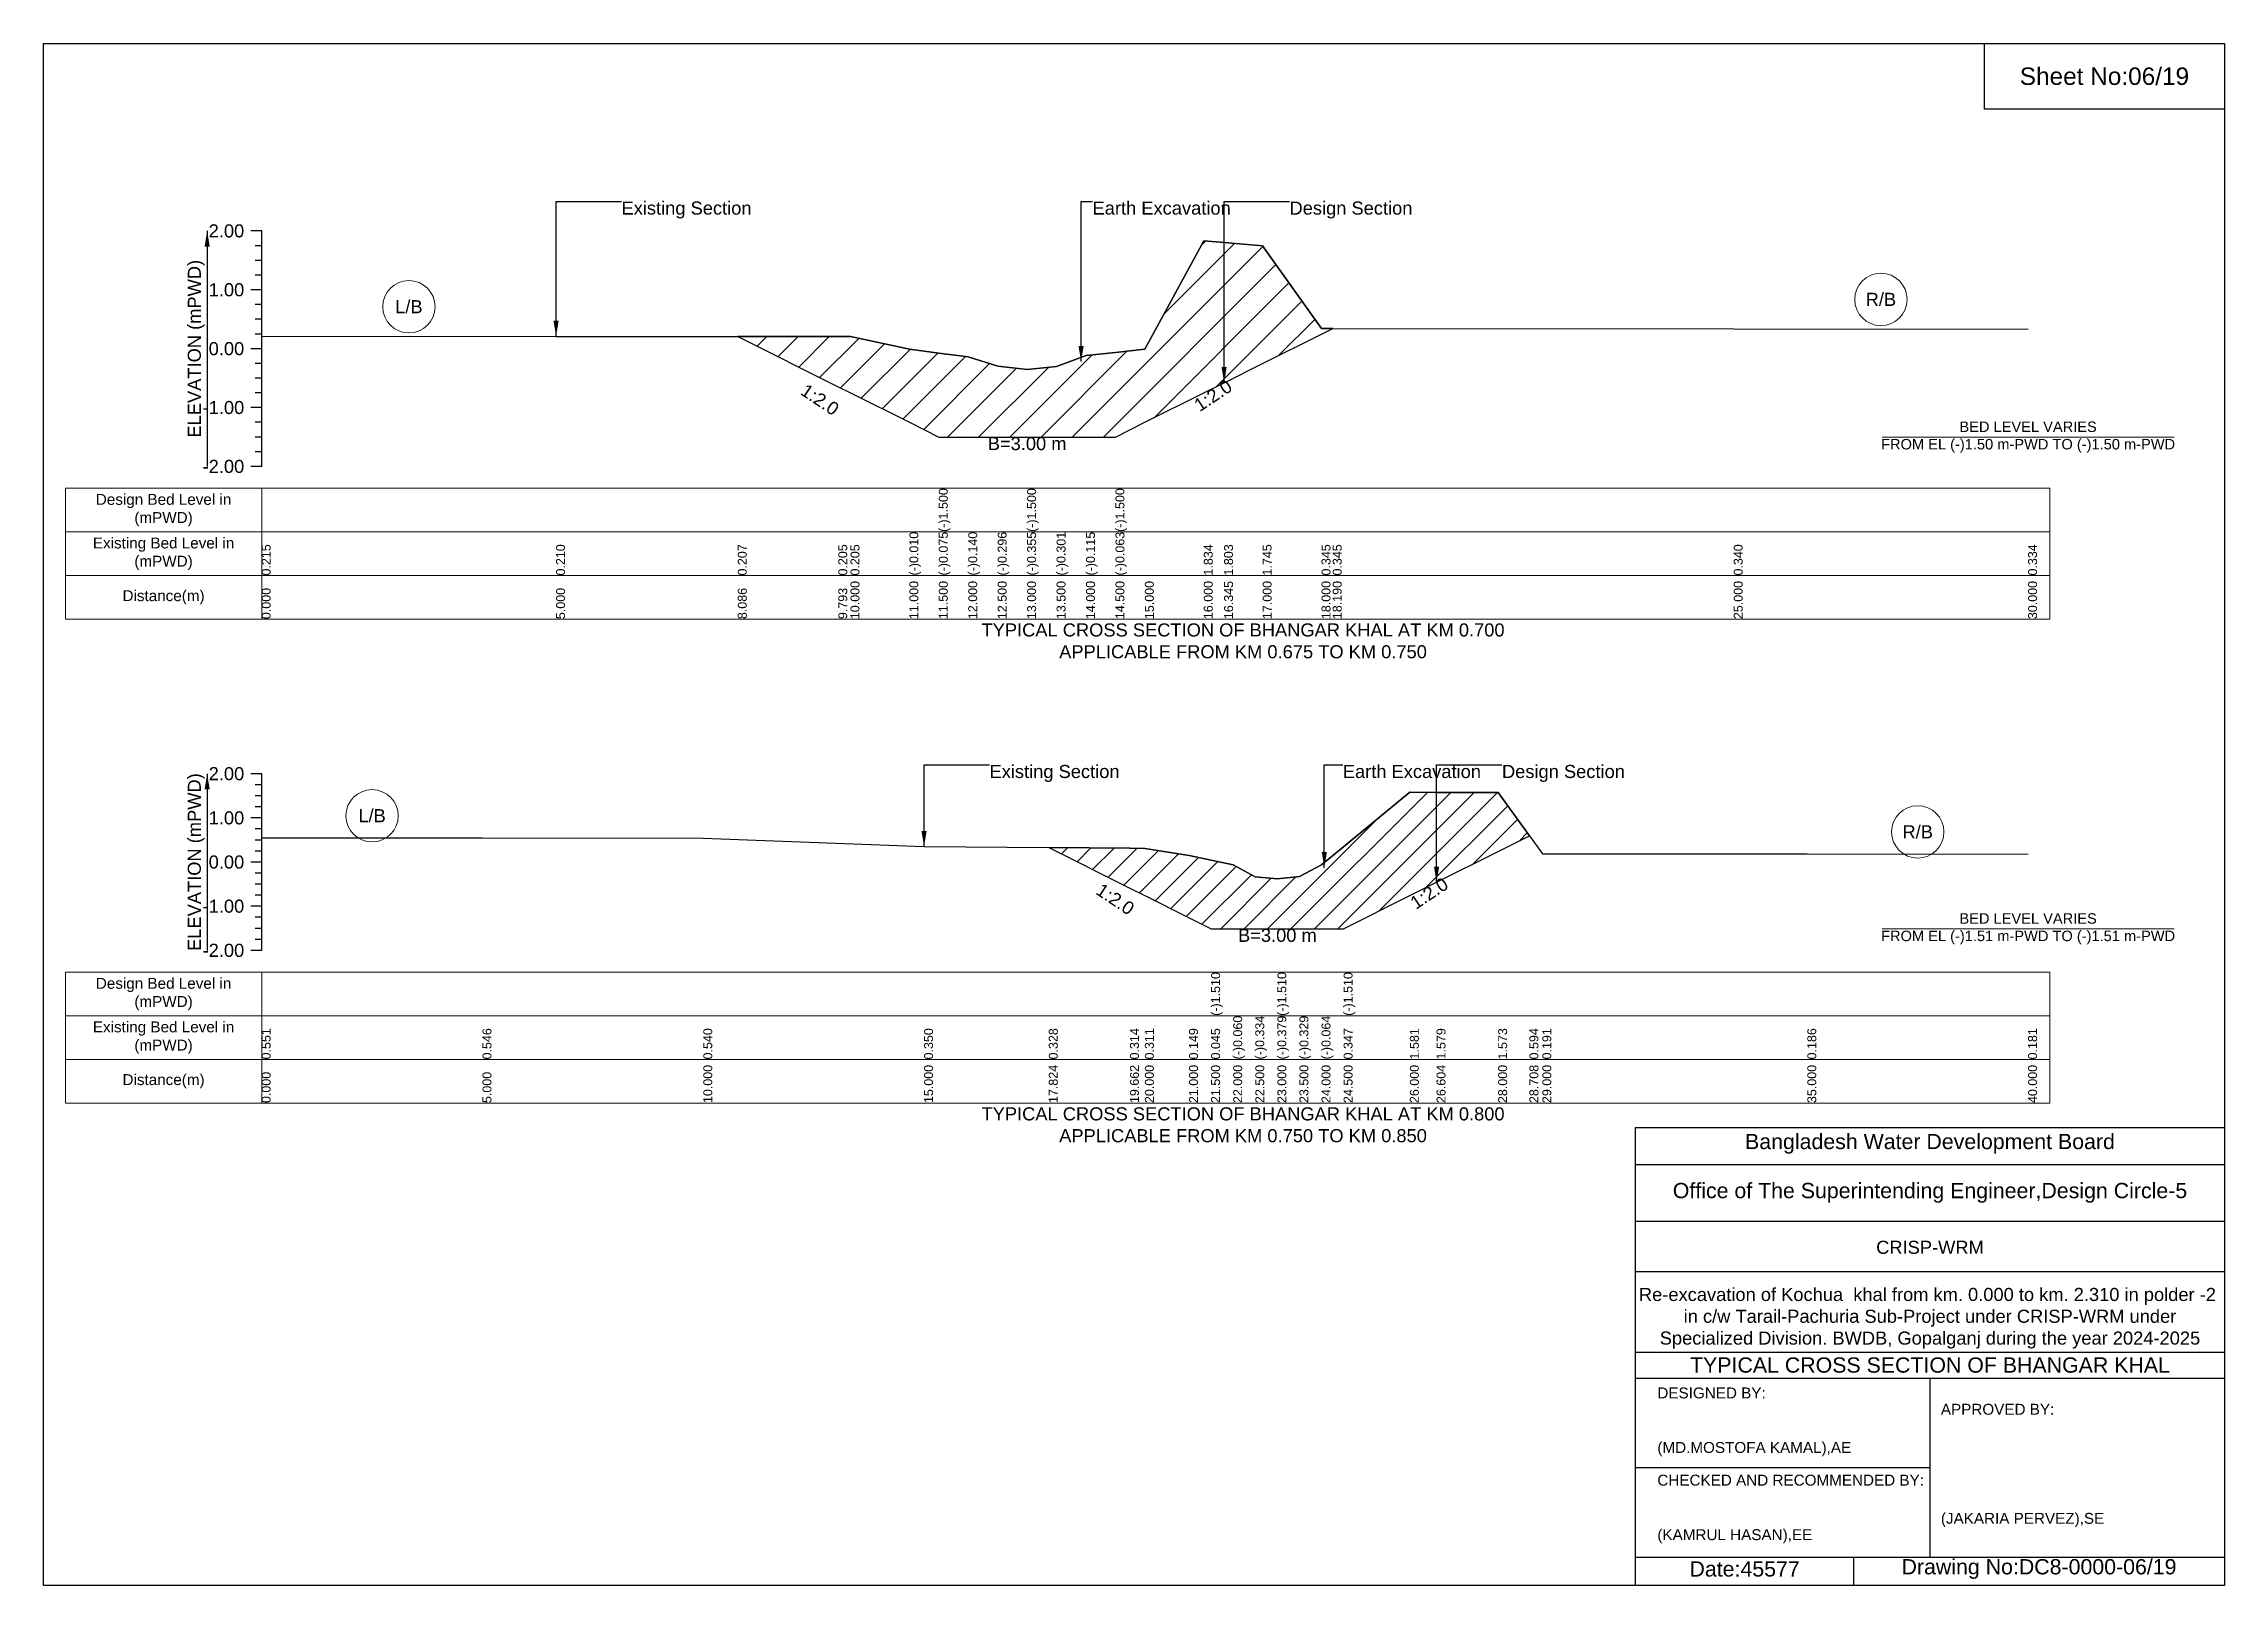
# Model space of a CAD drawing. Header units: inches. Extents: x 91000 to 288000, y -5656 to 0.
# Drawn here: x 150000 to 158000, y -5656 to 0 of the extents above; entities that cross this region are included whole.
import ezdxf

# ---------------------------------------------------------------- set-up
doc = ezdxf.new("R2010")
doc.units = ezdxf.units.IN
doc.header["$LTSCALE"] = 7
doc.header["$MEASUREMENT"] = 0
for name, color, linetype, lineweight in [('Cross section Data Border', 7, 'Continuous', 9), ('Cross Section Labels', 7, 'Continuous', 9), ('Existing_Bed_Level for Xsection', 7, 'Continuous', 25)]:
    doc.layers.add(name, color=color, linetype=linetype, lineweight=lineweight)
doc.styles.get("Standard").update_dxf_attribs({"font": 'arial.ttf'})
doc.dimstyles.get("Standard").update_dxf_attribs({"dimtxt": 0.18, "dimasz": 0.18, "dimexe": 0.18, "dimexo": 0.0625, "dimgap": 0.09, "dimtad": 0, "dimtih": 1, "dimtoh": 1, "dimdec": 4, "dimzin": 0, "dimdsep": 46, "dimtxsty": 'Standard', "dimcen": 0.09, "dimadec": 0, "dimazin": 0, "dimtfac": 1, "dimtdec": 4, "dimtofl": 0, "dimtmove": 0, "dimatfit": 3, "dimfxl": 1, "dimtolj": 1, "dimtzin": 0, "dimarcsym": 0})

msp = doc.modelspace()

# ---------------------------------------------------------------- texts
at = {"attachment_point": 5}
for s, insert, char_height in [('Sheet No:06/19', (157560, -120), 64), ('Bangladesh Water Development Board', (156920, -4036), 56), ('Office of The Superintending Engineer,Design Circle-5', (156920, -4216), 56)]:
    msp.add_mtext(s, dxfattribs=dict(at, insert=insert, char_height=char_height))
for s, insert, char_height, width, attachment_point in [('CRISP-WRM', (156920, -4416), 48, 2240, 5), ('Re-excavation of Kochua  khal from km. 0.000 to km. 2.310 in polder -2  in c/w Tarail-Pachuria Sub-Project under CRISP-WRM under Specialized Division. BWDB, Gopalganj during the year 2024-2025', (156920, -4676), 48, 2160, 5), ('TYPICAL CROSS SECTION OF BHANGAR KHAL', (156920, -4848), 56, 2240, 5), ('DESIGNED BY:^J^J^J(MD.MOSTOFA KAMAL),AE', (155920, -5056), 40, 1120, 4), ('APPROVED BY:^J^J^J^J^J^J(JAKARIA PERVEZ),SE', (156960, -5216), 40, 1120, 4), ('CHECKED AND RECOMMENDED BY:^J^J^J(KAMRUL HASAN),EE', (155920, -5376), 40, 1120, 4), ('Date:45577', (156240, -5596), 56, 1120, 5), ('Drawing No:DC8-0000-06/19', (157320, -5596), 56, 1760, 5)]:
    msp.add_mtext(s, dxfattribs=dict(insert=insert, char_height=char_height, width=width, attachment_point=attachment_point))
at = {"layer": 'Cross section Data Border', "char_height": 40, "width": 640, "attachment_point": 5}
for s, insert in [('Design Bed Level in (mPWD)', (150440, -1711.3)), ('Existing Bed Level in (mPWD)', (150440, -1871.3)), ('Distance(m)', (150440, -2031.3)), ('Design Bed Level in (mPWD)', (150440, -3486.6)), ('Existing Bed Level in (mPWD)', (150440, -3646.6)), ('Distance(m)', (150440, -3806.6))]:
    msp.add_mtext(s, dxfattribs=dict(at, insert=insert))
at = {"layer": 'Cross Section Labels'}
for s, insert, char_height, attachment_point in [('Existing Section', (152120, -579.3), 48, 1), ('Earth Excavation', (153848, -579.3), 48, 1), ('Design Section', (154570.5, -579.3), 48, 1), ('L/B', (151340, -965.4), 48, 5), ('R/B', (156740, -938.5), 48, 5), ('BED LEVEL VARIES ^JFROM EL (-)1.50 m-PWD TO (-)1.50 m-PWD', (157280, -1443.3), 38.4, 5), ('B=3.00 m', (153608, -1443.3), 48, 2), ('TYPICAL CROSS SECTION OF BHANGAR KHAL AT KM 0.700^JAPPLICABLE FROM KM 0.675 TO KM 0.750', (154400, -2191.3), 48, 5), ('Existing Section', (153470, -2646.2), 48, 1), ('Earth Excavation', (154766, -2646.2), 48, 1), ('Design Section', (155349.9, -2646.2), 48, 1), ('L/B', (151205, -2832.7), 48, 5), ('R/B', (156875, -2891.9), 48, 5), ('BED LEVEL VARIES ^JFROM EL (-)1.51 m-PWD TO (-)1.51 m-PWD', (157280, -3247.2), 38.4, 5), ('B=3.00 m', (154526, -3247.2), 48, 2), ('TYPICAL CROSS SECTION OF BHANGAR KHAL AT KM 0.800^JAPPLICABLE FROM KM 0.750 TO KM 0.850', (154400, -3966.6), 48, 5)]:
    msp.add_mtext(s, dxfattribs=dict(at, insert=insert, char_height=char_height, attachment_point=attachment_point))
at = {"layer": 'Cross Section Labels', "char_height": 48, "attachment_point": 2}
for insert, rotation in [((152861.3, -1286), 326.30993), ((154276.5, -1271.1), 33.69007), ((153944.7, -3118.6), 326.30993), ((155069.4, -3097), 33.69007)]:
    msp.add_mtext('1:2.0', dxfattribs=dict(at, insert=insert, rotation=rotation))
at = {"layer": 'Existing_Bed_Level for Xsection', "char_height": 48, "attachment_point": 6}
for s, insert in [('2.00', (150736, -687.3)), ('1.00', (150736, -903.3)), ('0.00', (150736, -1119.3)), ('-1.00', (150736, -1335.3)), ('-2.00', (150736, -1551.3)), ('2.00', (150736, -2678.6)), ('1.00', (150736, -2840.6)), ('0.00', (150736, -3002.6)), ('-1.00', (150736, -3164.6)), ('-2.00', (150736, -3326.6))]:
    msp.add_mtext(s, dxfattribs=dict(at, insert=insert))
at = {"layer": 'Existing_Bed_Level for Xsection', "rotation": 90}
for s, insert, char_height, attachment_point in [('ELEVATION (mPWD)', (150560, -1119.3), 48, 5), ('(-)1.500', (153284, -1791.3), 32.8, 1), ('(-)1.500', (153608, -1791.3), 32.8, 1), ('(-)1.500', (153932, -1791.3), 32.8, 1), ('0.215', (150800, -1951.3), 32.8, 1), ('0.210', (151880, -1951.3), 32.8, 1), ('0.207', (152546.6, -1951.3), 32.8, 1), ('0.205', (152915.3, -1951.3), 32.8, 1), ('0.205', (152960, -1951.3), 32.8, 1), ('(-)0.010', (153176, -1951.3), 32.8, 1), ('(-)0.075', (153284, -1951.3), 32.8, 1), ('(-)0.140', (153392, -1951.3), 32.8, 1), ('(-)0.296', (153500, -1951.3), 32.8, 1), ('(-)0.355', (153608, -1951.3), 32.8, 1), ('(-)0.301', (153716, -1951.3), 32.8, 1), ('(-)0.115', (153824, -1951.3), 32.8, 1), ('(-)0.063', (153932, -1951.3), 32.8, 1), ('1.834', (154256, -1951.3), 32.8, 1), ('1.803', (154330.5, -1951.3), 32.8, 1), ('1.745', (154472, -1951.3), 32.8, 1), ('0.345', (154688, -1951.3), 32.8, 1), ('0.345', (154729, -1951.3), 32.8, 1), ('0.340', (156200, -1951.3), 32.8, 1), ('0.334', (157280, -1951.3), 32.8, 1), ('0.000', (150800, -2111.3), 32.8, 1), ('5.000', (151880, -2111.3), 32.8, 1), ('8.086', (152546.6, -2111.3), 32.8, 1), ('9.793', (152915.3, -2111.3), 32.8, 1), ('10.000', (152960, -2111.3), 32.8, 1), ('11.000', (153176, -2111.3), 32.8, 1), ('11.500', (153284, -2111.3), 32.8, 1), ('12.000', (153392, -2111.3), 32.8, 1), ('12.500', (153500, -2111.3), 32.8, 1), ('13.000', (153608, -2111.3), 32.8, 1), ('13.500', (153716, -2111.3), 32.8, 1), ('14.000', (153824, -2111.3), 32.8, 1), ('14.500', (153932, -2111.3), 32.8, 1), ('15.000', (154040, -2111.3), 32.8, 1), ('16.000', (154256, -2111.3), 32.8, 1), ('16.345', (154330.5, -2111.3), 32.8, 1), ('17.000', (154472, -2111.3), 32.8, 1), ('18.000', (154688, -2111.3), 32.8, 1), ('18.190', (154729, -2111.3), 32.8, 1), ('25.000', (156200, -2111.3), 32.8, 1), ('30.000', (157280, -2111.3), 32.8, 1), ('ELEVATION (mPWD)', (150560, -3002.6), 48, 5), ('(-)1.510', (154283, -3566.6), 32.8, 1), ('(-)1.510', (154526, -3566.6), 32.8, 1), ('(-)1.510', (154769, -3566.6), 32.8, 1), ('(-)0.060', (154364, -3726.6), 32.8, 1), ('(-)0.334', (154445, -3726.6), 32.8, 1), ('(-)0.379', (154526, -3726.6), 32.8, 1), ('(-)0.329', (154607, -3726.6), 32.8, 1), ('(-)0.064', (154688, -3726.6), 32.8, 1), ('0.551', (150800, -3726.6), 32.8, 1), ('0.546', (151610, -3726.6), 32.8, 1), ('0.540', (152420, -3726.6), 32.8, 1), ('0.350', (153230, -3726.6), 32.8, 1), ('0.328', (153687.5, -3726.6), 32.8, 1), ('0.314', (153985.2, -3726.6), 32.8, 1), ('0.311', (154040, -3726.6), 32.8, 1), ('0.149', (154202, -3726.6), 32.8, 1), ('0.045', (154283, -3726.6), 32.8, 1), ('0.347', (154769, -3726.6), 32.8, 1), ('1.581', (155012, -3726.6), 32.8, 1), ('1.579', (155109.9, -3726.6), 32.8, 1), ('1.573', (155336, -3726.6), 32.8, 1), ('0.594', (155450.7, -3726.6), 32.8, 1), ('0.191', (155498, -3726.6), 32.8, 1), ('0.186', (156470, -3726.6), 32.8, 1), ('0.181', (157280, -3726.6), 32.8, 1), ('10.000', (152420, -3886.6), 32.8, 1), ('15.000', (153230, -3886.6), 32.8, 1), ('17.824', (153687.5, -3886.6), 32.8, 1), ('19.662', (153985.2, -3886.6), 32.8, 1), ('20.000', (154040, -3886.6), 32.8, 1), ('21.000', (154202, -3886.6), 32.8, 1), ('21.500', (154283, -3886.6), 32.8, 1), ('22.000', (154364, -3886.6), 32.8, 1), ('22.500', (154445, -3886.6), 32.8, 1), ('23.000', (154526, -3886.6), 32.8, 1), ('23.500', (154607, -3886.6), 32.8, 1), ('24.000', (154688, -3886.6), 32.8, 1), ('24.500', (154769, -3886.6), 32.8, 1), ('26.000', (155012, -3886.6), 32.8, 1), ('26.604', (155109.9, -3886.6), 32.8, 1), ('28.000', (155336, -3886.6), 32.8, 1), ('28.708', (155450.7, -3886.6), 32.8, 1), ('29.000', (155498, -3886.6), 32.8, 1), ('35.000', (156470, -3886.6), 32.8, 1), ('40.000', (157280, -3886.6), 32.8, 1), ('0.000', (150800, -3886.6), 32.8, 1), ('5.000', (151610, -3886.6), 32.8, 1)]:
    msp.add_mtext(s, dxfattribs=dict(at, insert=insert, char_height=char_height, attachment_point=attachment_point))

# ---------------------------------------------------------------- hatches: boundary and pattern name
at = {"layer": 'Existing_Bed_Level for Xsection'}
h = msp.add_hatch(dxfattribs=at)
h.set_pattern_fill('ANSI31', color=256, scale=648, style=0)
h.paths.add_polyline_path([(152546.6, -1074.6), (152915.3, -1259), (152960, -1281.3), (153176, -1389.3), (153284, -1443.3), (153392, -1443.3), (153500, -1443.3), (153608, -1443.3), (153716, -1443.3), (153824, -1443.3), (153932, -1443.3), (154040, -1389.3), (154256, -1281.3), (154330.5, -1244.1), (154472, -1173.3), (154688, -1065.3), (154729, -1044.8), (154688, -1044.8), (154472, -742.4), (154330.5, -729.8), (154256, -723.2), (154040, -1121.5), (153932, -1132.8), (153824, -1144.2), (153716, -1184.3), (153608, -1196), (153500, -1183.3), (153392, -1149.6), (153284, -1135.5), (153176, -1121.5), (152960, -1075), (152915.3, -1075)])
h = msp.add_hatch(dxfattribs=at)
h.set_pattern_fill('ANSI31', color=256, scale=486, style=0)
h.paths.add_polyline_path([(153687.5, -2949.5), (153985.2, -3098.3), (154040, -3125.7), (154202, -3206.7), (154283, -3247.2), (154364, -3247.2), (154445, -3247.2), (154526, -3247.2), (154607, -3247.2), (154688, -3247.2), (154769, -3247.2), (155012, -3125.7), (155109.9, -3076.8), (155336, -2963.7), (155450.7, -2906.4), (155336, -2747.8), (155109.9, -2746.9), (155012, -2746.5), (154769, -2946.3), (154688, -3013), (154607, -3055.9), (154526, -3064), (154445, -3056.7), (154364, -3012.3), (154283, -2995.4), (154202, -2978.5), (154040, -2952.2), (153985.2, -2951.8)])

# ---------------------------------------------------------------- linework, layer by layer
for points in [[(150000, 0), (158000, 0), (158000, -5656), (150000, -5656)], [(157120, 0), (158000, 0), (158000, -240), (157120, -240)]]:
    msp.add_lwpolyline(points, close=True)
for points in [[(155840, -5656), (155840, -3976), (158000, -3976)], [(155840, -4112), (158000, -4112)], [(155840, -4320), (158000, -4320)], [(155840, -4504), (158000, -4504)], [(155840, -4800), (158000, -4800)], [(155840, -4896), (158000, -4896)], [(156920, -4896), (156920, -5552)], [(155840, -5224), (156920, -5224)], [(155840, -5552), (158000, -5552)], [(156640, -5552), (156640, -5656)]]:
    msp.add_lwpolyline(points)
at = {"layer": 'Cross section Data Border'}
for points in [[(150080, -1631.3), (157360, -1631.3), (157360, -2111.3), (150080, -2111.3)], [(150080, -3406.6), (157360, -3406.6), (157360, -3886.6), (150080, -3886.6)]]:
    msp.add_lwpolyline(points, close=True, dxfattribs=at)
for points in [[(150800, -1631.3), (150800, -2111.3)], [(150080, -1791.3), (157360, -1791.3)], [(150080, -1951.3), (157360, -1951.3)], [(150800, -3406.6), (150800, -3886.6)], [(150080, -3566.6), (157360, -3566.6)], [(150080, -3726.6), (157360, -3726.6)]]:
    msp.add_lwpolyline(points, dxfattribs=at)
at = {"layer": 'Cross Section Labels'}
for points in [[(156744.2, -1443.3), (157815.8, -1443.3)], [(156744.2, -3247.2), (157815.8, -3247.2)]]:
    msp.add_lwpolyline(points, dxfattribs=at)
for centre in [(151340, -965.4), (156740, -938.5), (151205, -2832.7), (156875, -2891.9)]:
    msp.add_circle(centre, 96, dxfattribs=at)
at = {"layer": 'Existing_Bed_Level for Xsection'}
for points in [[(150800, -687.3), (150760, -687.3)], [(150800, -1551.3), (150800, -1335.3), (150800, -1119.3), (150800, -903.3), (150800, -687.3)], [(150800, -741.3), (150776, -741.3)], [(150800, -795.3), (150776, -795.3)], [(150800, -1072.9), (151880, -1074), (152546.6, -1074.6), (152915.3, -1075), (152960, -1075), (153176, -1121.5), (153284, -1135.5), (153284, -1135.5), (153392, -1149.6), (153500, -1183.3), (153608, -1196), (153608, -1196), (153716, -1184.3), (153824, -1144.2), (153932, -1132.8), (153932, -1132.8), (154040, -1121.5), (154256, -723.2), (154330.5, -729.8), (154472, -742.4), (154688, -1044.8), (154729, -1044.8), (156200, -1045.9), (157280, -1047.2)], [(150800, -849.3), (150776, -849.3)], [(150800, -903.3), (150760, -903.3)], [(150800, -957.3), (150776, -957.3)], [(150800, -1011.3), (150776, -1011.3)], [(150800, -1119.3), (150760, -1119.3)], [(150800, -1065.3), (150776, -1065.3)], [(150800, -1173.3), (150776, -1173.3)], [(150800, -1227.3), (150776, -1227.3)], [(150800, -1335.3), (150760, -1335.3)], [(150800, -1281.3), (150776, -1281.3)], [(150800, -1389.3), (150776, -1389.3)], [(150800, -1443.3), (150776, -1443.3)], [(150800, -1497.3), (150776, -1497.3)], [(150800, -1551.3), (150760, -1551.3)], [(150800, -2678.6), (150760, -2678.6)], [(150800, -2719.1), (150776, -2719.1)], [(150800, -3326.6), (150800, -3164.6), (150800, -3002.6), (150800, -2840.6), (150800, -2678.6)], [(150800, -2759.6), (150776, -2759.6)], [(150800, -2913.3), (151610, -2914.2), (152420, -2915.1), (153230, -2945.9), (153687.5, -2949.5), (153985.2, -2951.8), (154040, -2952.2), (154202, -2978.5), (154283, -2995.4), (154283, -2995.4), (154364, -3012.3), (154445, -3056.7), (154526, -3064), (154526, -3064), (154607, -3055.9), (154688, -3013), (154769, -2946.3), (154769, -2946.3), (155012, -2746.5), (155109.9, -2746.9), (155336, -2747.8), (155450.7, -2906.4), (155498, -2971.7), (156470, -2972.5), (157280, -2973.3)], [(150800, -2840.6), (150760, -2840.6)], [(150800, -2800.1), (150776, -2800.1)], [(150800, -2881.1), (150776, -2881.1)], [(150800, -2921.6), (150776, -2921.6)], [(150800, -3002.6), (150760, -3002.6)], [(150800, -2962.1), (150776, -2962.1)], [(150800, -3043.1), (150776, -3043.1)], [(150800, -3083.6), (150776, -3083.6)], [(150800, -3164.6), (150760, -3164.6)], [(150800, -3124.1), (150776, -3124.1)], [(150800, -3205.1), (150776, -3205.1)], [(150800, -3245.6), (150776, -3245.6)], [(150800, -3326.6), (150760, -3326.6)], [(150800, -3286.1), (150776, -3286.1)]]:
    msp.add_lwpolyline(points, dxfattribs=at)
for points in [[(152546.6, -1074.6), (152915.3, -1259), (152960, -1281.3), (153176, -1389.3), (153284, -1443.3), (153284, -1443.3), (153392, -1443.3), (153500, -1443.3), (153608, -1443.3), (153608, -1443.3), (153716, -1443.3), (153824, -1443.3), (153932, -1443.3), (153932, -1443.3), (154040, -1389.3), (154256, -1281.3), (154330.5, -1244.1), (154472, -1173.3), (154688, -1065.3), (154729, -1044.8), (154688, -1044.8), (154472, -742.4), (154330.5, -729.8), (154256, -723.2), (154040, -1121.5), (153932, -1132.8), (153932, -1132.8), (153824, -1144.2), (153716, -1184.3), (153608, -1196), (153608, -1196), (153500, -1183.3), (153392, -1149.6), (153284, -1135.5), (153284, -1135.5), (153176, -1121.5), (152960, -1075), (152915.3, -1075)], [(153687.5, -2949.5), (153687.5, -2949.5), (153985.2, -3098.3), (154040, -3125.7), (154202, -3206.7), (154283, -3247.2), (154283, -3247.2), (154364, -3247.2), (154445, -3247.2), (154526, -3247.2), (154526, -3247.2), (154607, -3247.2), (154688, -3247.2), (154769, -3247.2), (154769, -3247.2), (155012, -3125.7), (155109.9, -3076.8), (155336, -2963.7), (155450.7, -2906.4), (155450.7, -2906.4), (155450.7, -2906.4), (155336, -2747.8), (155109.9, -2746.9), (155012, -2746.5), (154769, -2946.3), (154769, -2946.3), (154688, -3013), (154607, -3055.9), (154526, -3064), (154526, -3064), (154445, -3056.7), (154364, -3012.3), (154283, -2995.4), (154283, -2995.4), (154202, -2978.5), (154040, -2952.2), (153985.2, -2951.8), (153687.5, -2949.5)]]:
    msp.add_lwpolyline(points, close=True, dxfattribs=at)

msp.set_redraw_order([(e.dxf.handle, doc.entitydb.next_handle()) for e in msp.query("TEXT MTEXT ATTDEF DIMENSION ARC_DIMENSION")])  # texts and dimensions are drawn at this point

# ---------------------------------------------------------------- leaders
at = {"layer": 'Cross Section Labels', "annotation_type": 0, "has_hookline": 1, "hookline_direction": 0}
for points, text_width in [([(151880, -1074), (151880, -579.3), (152119.9, -579.3)], 467.2), ([(153805.9, -1166.3), (153805.9, -579.3), (153847.9, -579.3)], 497), ([(154330.5, -1244.1), (154330.5, -579.3), (154570.4, -579.3)], 441.2), ([(153230, -2945.9), (153230, -2646.2), (153469.9, -2646.2)], 467.2), ([(154698.2, -3023.2), (154698.2, -2646.2), (154765.9, -2646.2)], 497), ([(155109.9, -3076.8), (155109.9, -2646.2), (155349.8, -2646.2)], 441.2)]:
    msp.add_leader(points, dimstyle='Standard', override={"dimasz": 57.6}, dxfattribs=dict(at, text_width=text_width))
at = {"layer": 'Existing_Bed_Level for Xsection'}
for points in [[(150600, -687.3), (150600, -1551.3)], [(150600, -2678.6), (150600, -3326.6)]]:
    msp.add_leader(points, dimstyle='Standard', override={"dimasz": 57.6}, dxfattribs=at)

doc.saveas('drawing.dxf')
